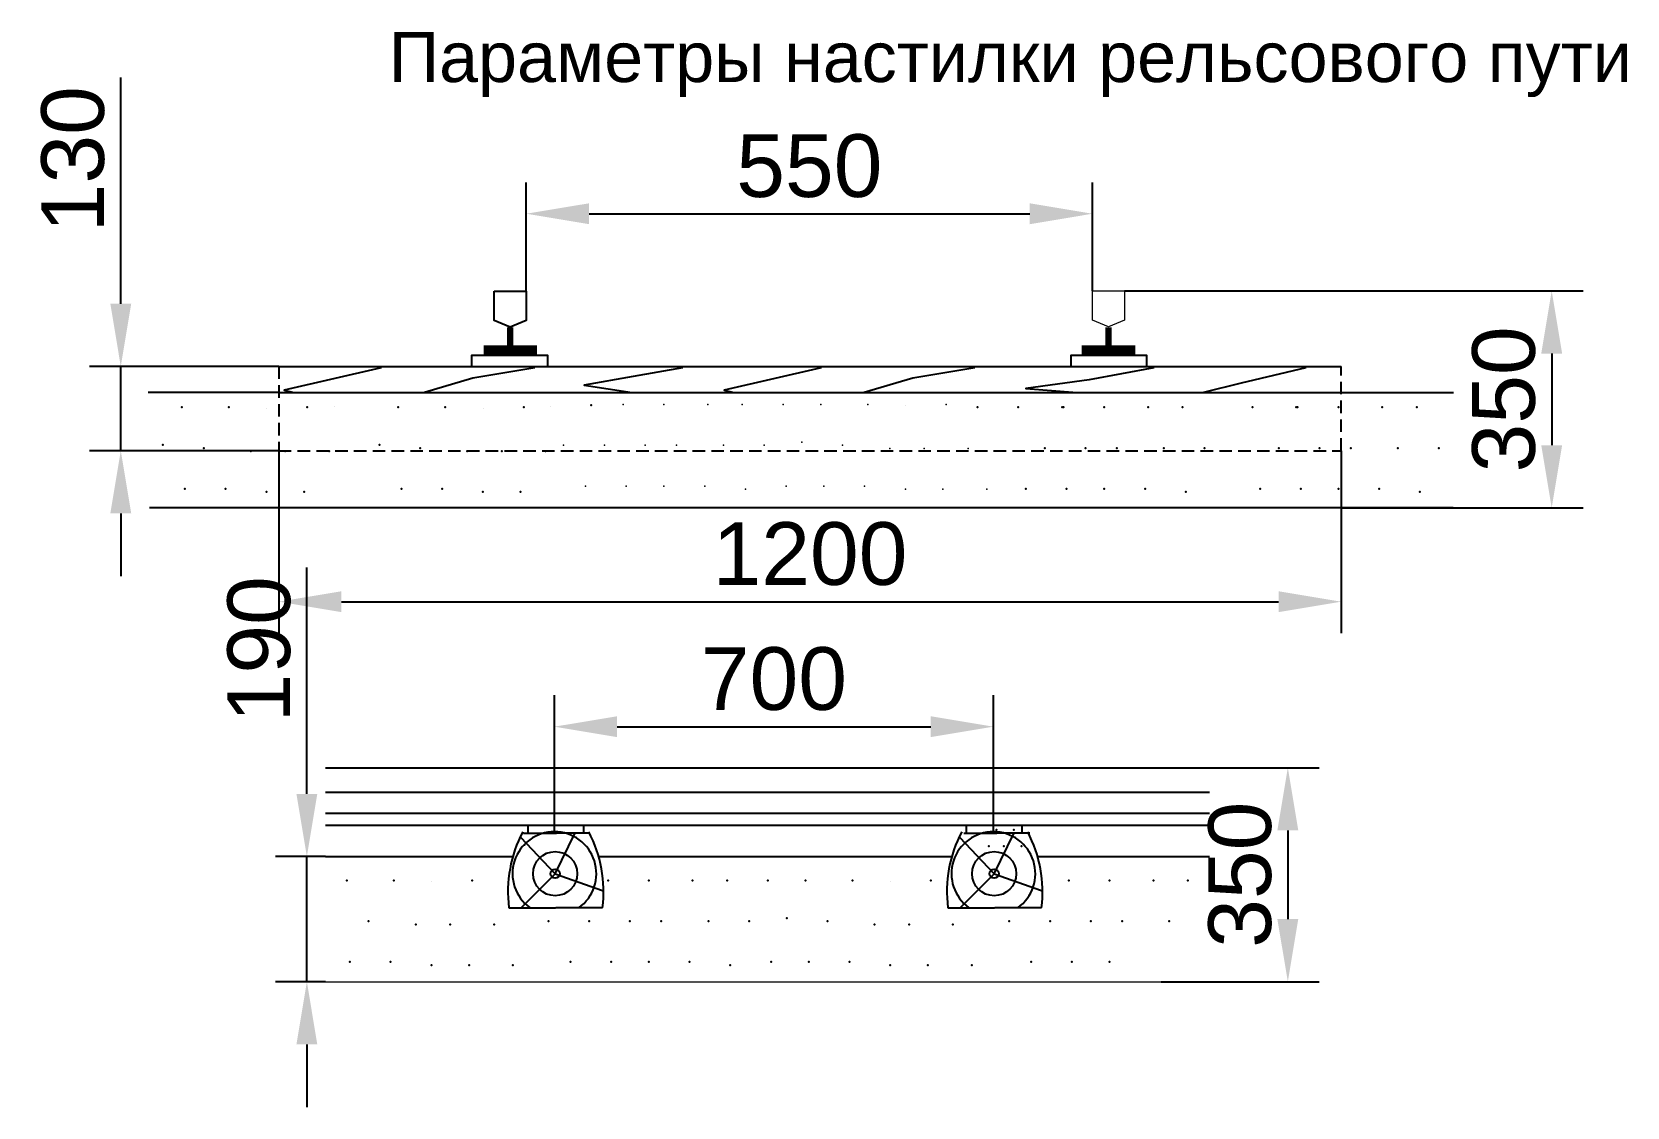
# Model space of a CAD drawing. Header units: inches. Extents: x -1850 to 56, y -982 to 275.
# Drawn here: x -1461.7 to -1398.1, y -406.9 to -364 of the extents above; entities that cross this region are included whole.
import ezdxf

# ---------------------------------------------------------------- set-up
doc = ezdxf.new("R2010")
doc.units = ezdxf.units.IN
doc.header["$MEASUREMENT"] = 0
doc.linetypes.add('DASHED', pattern=[0.75, 0.5, -0.25])
doc.styles.get("Standard").update_dxf_attribs({"font": 'ARIAL.TTF'})
doc.dimstyles.new('ISO-25', dxfattribs={"dimtxt": 2.5, "dimasz": 2.5, "dimexe": 1.25, "dimexo": 0, "dimtad": 1, "dimdec": 0, "dimtxsty": 'Standard', "dimcen": 2.5, "dimadec": 0, "dimazin": 0, "dimtfac": 1, "dimtdec": 0, "dimtmove": 0, "dimatfit": 3, "dimfxl": 0, "dimarcsym": 0})

msp = doc.modelspace()

# ---------------------------------------------------------------- texts
at = {"color": 7, "linetype": 'Continuous'}
msp.add_text('Параметры настилки рельсового пути', height=1.99991, dxfattribs=at).set_placement((-1447.442, -365.99))

# ---------------------------------------------------------------- blocks, each defined once
blk = doc.blocks.new('*D55')
at = {"color": 0, "lineweight": -2}
for p, q in [((-1451.827, -380.692), (-1451.827, -387.963)), ((-1409.47, -380.692), (-1409.47, -387.963)), ((-1449.327, -386.713), (-1411.97, -386.713))]:
    blk.add_line(p, q, dxfattribs=at)
at = {"color": 0}
for points in [[(-1449.327, -386.296), (-1449.327, -387.129), (-1451.827, -386.713)], [(-1411.97, -386.296), (-1411.97, -387.129), (-1409.47, -386.713)]]:
    blk.add_solid(points, dxfattribs=at)
at = {"layer": 'Defpoints', "color": 0}
for p in [(-1451.827, -380.692), (-1409.47, -380.692), (-1409.47, -386.713)]:
    blk.add_point(p, dxfattribs=at)
at = {"color": 0, "lineweight": 0, "insert": (-1430.648, -384.811), "char_height": 2.5, "attachment_point": 5}
blk.add_mtext('1200', dxfattribs=at)
blk = doc.blocks.new('*D56')
at = {"color": 0, "lineweight": -2}
for p, q in [((-1441.957, -374.329), (-1441.957, -369.992)), ((-1419.39, -374.317), (-1419.39, -369.992)), ((-1439.457, -371.242), (-1421.89, -371.242))]:
    blk.add_line(p, q, dxfattribs=at)
at = {"color": 0}
for points in [[(-1439.457, -370.826), (-1439.457, -371.659), (-1441.957, -371.242)], [(-1421.89, -370.826), (-1421.89, -371.659), (-1419.39, -371.242)]]:
    blk.add_solid(points, dxfattribs=at)
at = {"layer": 'Defpoints', "color": 0}
for p in [(-1419.39, -371.242), (-1441.957, -374.329), (-1419.39, -374.317)]:
    blk.add_point(p, dxfattribs=at)
at = {"color": 0, "lineweight": 0, "insert": (-1430.674, -369.341), "char_height": 2.5, "attachment_point": 5}
blk.add_mtext('550', dxfattribs=at)
blk = doc.blocks.new('*D57')
at = {"color": 0, "lineweight": -2}
for p, q in [((-1458.123, -374.832), (-1458.123, -365.803)), ((-1451.827, -377.332), (-1459.373, -377.332)), ((-1458.123, -380.692), (-1458.123, -377.332)), ((-1451.827, -380.692), (-1459.373, -380.692)), ((-1458.123, -383.192), (-1458.123, -385.692))]:
    blk.add_line(p, q, dxfattribs=at)
at = {"color": 0}
for points in [[(-1458.539, -374.832), (-1457.706, -374.832), (-1458.123, -377.332)], [(-1458.539, -383.192), (-1457.706, -383.192), (-1458.123, -380.692)]]:
    blk.add_solid(points, dxfattribs=at)
at = {"layer": 'Defpoints', "color": 0}
for p in [(-1458.123, -377.332), (-1451.827, -377.332), (-1451.827, -380.692)]:
    blk.add_point(p, dxfattribs=at)
at = {"color": 0, "lineweight": 0, "insert": (-1460.025, -369.068), "char_height": 2.5, "attachment_point": 5, "rotation": 90}
blk.add_mtext('130', dxfattribs=at)
blk = doc.blocks.new('*D58')
at = {"color": 0, "lineweight": -2}
for p, q in [((-1418.111, -374.317), (-1399.831, -374.317)), ((-1401.081, -376.817), (-1401.081, -380.472)), ((-1409.47, -382.972), (-1399.831, -382.972))]:
    blk.add_line(p, q, dxfattribs=at)
at = {"color": 0}
for points in [[(-1401.498, -376.817), (-1400.665, -376.817), (-1401.081, -374.317)], [(-1401.498, -380.472), (-1400.665, -380.472), (-1401.081, -382.972)]]:
    blk.add_solid(points, dxfattribs=at)
at = {"layer": 'Defpoints', "color": 0}
for p in [(-1418.111, -374.317), (-1409.47, -382.972), (-1401.081, -382.972)]:
    blk.add_point(p, dxfattribs=at)
at = {"color": 0, "lineweight": 0, "insert": (-1402.984, -378.645), "char_height": 2.5, "attachment_point": 5, "rotation": 90}
blk.add_mtext('350', dxfattribs=at)
blk = doc.blocks.new('*D59')
at = {"color": 0, "lineweight": -2}
for p, q in [((-1450.704, -394.376), (-1450.704, -385.346)), ((-1449.955, -396.876), (-1451.954, -396.876)), ((-1450.704, -401.868), (-1450.704, -396.876)), ((-1449.955, -401.868), (-1451.954, -401.868)), ((-1450.704, -404.368), (-1450.704, -406.868))]:
    blk.add_line(p, q, dxfattribs=at)
at = {"color": 0}
for points in [[(-1451.121, -394.376), (-1450.288, -394.376), (-1450.704, -396.876)], [(-1451.121, -404.368), (-1450.288, -404.368), (-1450.704, -401.868)]]:
    blk.add_solid(points, dxfattribs=at)
at = {"layer": 'Defpoints', "color": 0}
for p in [(-1450.704, -396.876), (-1449.955, -396.876, 2.5), (-1449.955, -401.868, 2.5)]:
    blk.add_point(p, dxfattribs=at)
at = {"color": 0, "lineweight": 0, "insert": (-1452.606, -388.611), "char_height": 2.5, "attachment_point": 5, "rotation": 90}
blk.add_mtext('190', dxfattribs=at)
blk = doc.blocks.new('*D60')
at = {"color": 0, "lineweight": -2}
for p, q in [((-1414.719, -393.334), (-1410.35, -393.334)), ((-1411.6, -395.834), (-1411.6, -399.367)), ((-1416.652, -401.867), (-1410.35, -401.867))]:
    blk.add_line(p, q, dxfattribs=at)
at = {"color": 0}
for points in [[(-1412.017, -395.834), (-1411.183, -395.834), (-1411.6, -393.334)], [(-1412.017, -399.367), (-1411.183, -399.367), (-1411.6, -401.867)]]:
    blk.add_solid(points, dxfattribs=at)
at = {"layer": 'Defpoints', "color": 0}
for p in [(-1414.719, -393.334, 2.5), (-1416.652, -401.867), (-1411.6, -401.867)]:
    blk.add_point(p, dxfattribs=at)
at = {"color": 0, "lineweight": 0, "insert": (-1413.502, -397.601), "char_height": 2.5, "attachment_point": 5, "rotation": 90}
blk.add_mtext('350', dxfattribs=at)
blk = doc.blocks.new('*D20')
at = {"color": 0, "lineweight": -2}
for p, q in [((-1440.835, -395.856), (-1440.835, -390.447)), ((-1423.336, -395.856), (-1423.336, -390.447)), ((-1438.335, -391.697), (-1425.836, -391.697))]:
    blk.add_line(p, q, dxfattribs=at)
at = {"color": 0}
for points in [[(-1438.335, -391.281), (-1438.335, -392.114), (-1440.835, -391.697)], [(-1425.836, -391.281), (-1425.836, -392.114), (-1423.336, -391.697)]]:
    blk.add_solid(points, dxfattribs=at)
at = {"layer": 'Defpoints', "color": 0}
for p in [(-1423.336, -391.697), (-1440.835, -395.856), (-1423.336, -395.856)]:
    blk.add_point(p, dxfattribs=at)
at = {"color": 0, "lineweight": 0, "insert": (-1432.086, -389.796), "char_height": 2.5, "attachment_point": 5}
blk.add_mtext('700', dxfattribs=at)

# ---------------------------------------------------------------- dimensions: what is measured, and where the dimension line sits
at = {"color": 7, "lineweight": 0}
for base, p1, p2, text, picture, middle in [((-1458.123, -377.332), (-1451.827, -380.692), (-1451.827, -377.332), '130', '*D57', (-1460.025, -369.068)), ((-1401.081, -382.972), (-1418.111, -374.317), (-1409.47, -382.972), '350', '*D58', (-1402.984, -378.645)), ((-1450.704, -396.876), (-1449.955, -401.868, 2.5), (-1449.955, -396.876, 2.5), '190', '*D59', (-1452.606, -388.611)), ((-1411.6, -401.867), (-1414.719, -393.334, 2.5), (-1416.652, -401.867), '350', '*D60', (-1413.502, -397.601))]:
    dim = msp.add_linear_dim(base=base, p1=p1, p2=p2, angle=90, text=text, dimstyle='ISO-25', dxfattribs=at)
    dim.commit()
    dim.dimension.update_dxf_attribs({"geometry": picture, "text_midpoint": middle})
for base, p1, p2, text, picture, middle in [((-1419.39, -371.242), (-1441.957, -374.329), (-1419.39, -374.317), '550', '*D56', (-1430.674, -369.341)), ((-1409.47, -386.713), (-1451.827, -380.692), (-1409.47, -380.692), '1200', '*D55', (-1430.648, -384.811)), ((-1423.336, -391.697), (-1440.835, -395.856), (-1423.336, -395.856), '700', '*D20', (-1432.086, -389.796))]:
    dim = msp.add_linear_dim(base=base, p1=p1, p2=p2, text=text, dimstyle='ISO-25', dxfattribs=at)
    dim.commit()
    dim.dimension.update_dxf_attribs({"geometry": picture, "text_midpoint": middle})

# ---------------------------------------------------------------- linework, layer by layer
at = {"color": 7, "linetype": 'Continuous'}
for p, q in [((-1452.296, -378.992, 2.5), (-1452.296, -378.992, 2.5)), ((-1449.607, -378.91, 2.5), (-1449.607, -378.91, 2.5)), ((-1443.662, -378.992, 2.5), (-1443.662, -378.992, 2.5)), ((-1440.974, -378.91, 2.5), (-1440.974, -378.91, 2.5)), ((-1440.805, -397.559, 5.002), (-1442.174, -396.111, 5.002)), ((-1440.805, -397.559, 5.002), (-1440.014, -395.926, 5.002)), ((-1423.306, -397.559, 5.002), (-1424.675, -396.111, 5.002)), ((-1423.306, -397.559, 5.002), (-1422.515, -395.926, 5.002)), ((-1445.718, -397.86, 2.5), (-1445.718, -397.86, 2.5)), ((-1440.805, -397.559, 5.002), (-1442.16, -398.917, 5.002)), ((-1440.805, -397.559, 5.002), (-1438.919, -398.226, 5.002)), ((-1427.428, -397.86, 2.5), (-1427.428, -397.86, 2.5)), ((-1423.306, -397.559, 5.002), (-1424.66, -398.917, 5.002)), ((-1423.306, -397.559, 5.002), (-1421.42, -398.226, 5.002)), ((-1442.65, -398.917, 5.002), (-1440.793, -398.917, 5.002)), ((-1438.917, -398.917, 5.002), (-1440.775, -398.917, 5.002)), ((-1425.151, -398.917, 5.002), (-1423.294, -398.917, 5.002)), ((-1421.418, -398.917, 5.002), (-1423.275, -398.917, 5.002))]:
    msp.add_line(p, q, dxfattribs=at)
at = {"color": 7, "linetype": 'Continuous', "lineweight": 0}
msp.add_line((-1426.823, -378.881, 2.5), (-1426.823, -378.881, 2.5), dxfattribs=at)
at = {"color": 7, "linetype": 'Continuous'}
for points in [[(-1443.237, -374.329), (-1441.957, -374.329), (-1441.957, -375.501), (-1442.597, -375.761), (-1443.237, -375.501), (-1443.237, -374.329)], [(-1444.122, -377.315), (-1444.122, -376.883), (-1441.114, -376.883), (-1441.114, -377.315)], [(-1420.24, -377.315), (-1420.24, -376.883), (-1417.233, -376.883), (-1417.233, -377.315)], [(-1451.827, -377.332), (-1434.949, -377.332)], [(-1447.737, -377.388), (-1451.609, -378.28), (-1451.223, -378.374)], [(-1441.62, -377.388), (-1444.089, -377.8), (-1446.021, -378.374)], [(-1435.728, -377.388), (-1437.692, -377.731), (-1439.656, -378.074), (-1437.741, -378.374)], [(-1435.074, -377.332), (-1409.47, -377.332)], [(-1430.197, -377.388), (-1434.069, -378.28), (-1433.683, -378.374)], [(-1424.081, -377.388), (-1426.55, -377.8), (-1428.482, -378.374)], [(-1416.938, -377.388), (-1419.519, -377.868), (-1422.044, -378.211), (-1420, -378.374)], [(-1410.877, -377.388), (-1413.458, -378.005), (-1414.967, -378.374)], [(-1451.827, -378.374), (-1457.033, -378.374)], [(-1451.827, -378.374), (-1434.887, -378.374)], [(-1435.074, -378.374), (-1409.47, -378.374)], [(-1409.47, -378.374), (-1405, -378.374)], [(-1405.006, -382.972), (-1456.979, -382.972)], [(-1448.75, -382.972), (-1449.704, -382.972)], [(-1441.892, -395.624), (-1441.892, -395.954)], [(-1439.674, -395.624), (-1439.674, -395.954)], [(-1424.419, -395.624), (-1424.419, -395.954)], [(-1422.201, -395.624), (-1422.201, -395.954)]]:
    msp.add_lwpolyline(points, dxfattribs=at)
at = {"color": 7, "lineweight": 0}
msp.add_lwpolyline([(-1419.39, -374.317), (-1418.111, -374.317), (-1418.111, -375.489), (-1418.751, -375.75), (-1419.39, -375.489), (-1419.39, -374.317)], dxfattribs=at)
at = {"color": 7, "linetype": 'Continuous'}
for points, const_width in [([(-1442.597, -375.77), (-1442.597, -376.551)], 0.25), ([(-1418.751, -375.77), (-1418.751, -376.551)], 0.25), ([(-1443.663, -376.681), (-1441.53, -376.681)], 0.375), ([(-1419.817, -376.681), (-1417.684, -376.681)], 0.375)]:
    msp.add_lwpolyline(points, dxfattribs=dict(at, const_width=const_width))
at = {"color": 7, "linetype": 'DASHED'}
msp.add_lwpolyline([(-1451.827, -377.332), (-1451.827, -380.692), (-1409.47, -380.692), (-1409.47, -377.332)], dxfattribs=at)
at = {"color": 7, "linetype": 'Continuous', "elevation": 2.5}
for points in [[(-1449.955, -393.334), (-1414.719, -393.334)], [(-1449.955, -394.315), (-1414.719, -394.315)], [(-1449.955, -395.148), (-1414.719, -395.148)], [(-1449.955, -395.622), (-1414.719, -395.622)], [(-1442.064, -395.948), (-1440.758, -395.948)], [(-1439.433, -395.948), (-1440.739, -395.948)], [(-1424.512, -395.948), (-1423.206, -395.948)], [(-1421.881, -395.948), (-1423.187, -395.948)], [(-1449.955, -396.876), (-1442.487, -396.876)], [(-1439.054, -396.876), (-1424.979, -396.876)], [(-1421.555, -396.876), (-1414.719, -396.876)]]:
    msp.add_lwpolyline(points, dxfattribs=at)
at = {"color": 7, "lineweight": 0, "elevation": 2.5}
msp.add_lwpolyline([(-1449.955, -401.868), (-1414.719, -401.868)], dxfattribs=at)
at = {"color": 7, "linetype": 'Continuous'}
for centre, major_axis, start_param, end_param in [((-1437.519, -398.282, 5.002), (-5.17, 0), 5.801391, 6.406473), ((-1440.835, -397.559, 5.002), (1.673, 0), 5.333959, 10.374005), ((-1444.048, -398.282, 5.002), (-5.17, 0), 3.018305, 3.623387), ((-1420.02, -398.282, 5.002), (-5.17, 0), 5.801391, 6.406473), ((-1423.336, -397.559, 5.002), (-1.673, 0), 2.192366, 7.232412), ((-1426.549, -398.282, 5.002), (-5.17, 0), 3.018305, 3.623387)]:
    msp.add_ellipse(centre, major_axis=major_axis, ratio=0.999001, start_param=start_param, end_param=end_param, dxfattribs=at)
for centre, major_axis in [((-1440.805, -397.559, 5.002), (-0.882, 0)), ((-1423.306, -397.559, 5.002), (-0.882, 0)), ((-1440.805, -397.559, 5.002), (0.183, 0)), ((-1423.306, -397.559, 5.002), (-0.183, 0))]:
    msp.add_ellipse(centre, major_axis=major_axis, ratio=0.999001, dxfattribs=at)
for p in [(-1455.693, -378.962, 2.5), (-1453.818, -378.962, 2.5), (-1450.693, -378.962, 2.5), (-1447.06, -378.962, 2.5), (-1445.185, -378.962, 2.5), (-1442.06, -378.962, 2.5), (-1439.372, -378.88, 2.5), (-1423.97, -378.962, 2.5), (-1422.345, -378.962, 2.5), (-1420.595, -378.962, 2.5), (-1420.541, -378.962, 2.5), (-1418.917, -378.962, 2.5), (-1417.167, -378.962, 2.5), (-1415.792, -378.962, 2.5), (-1413.011, -378.962, 2.5), (-1411.261, -378.962, 2.5), (-1411.208, -378.962, 2.5), (-1409.583, -378.962, 2.5), (-1407.833, -378.962, 2.5), (-1406.458, -378.962, 2.5), (-1456.443, -380.462, 2.5), (-1454.818, -380.587, 2.5), (-1452.943, -380.712, 2.5), (-1451.568, -380.712, 2.5), (-1449.818, -380.712, 2.5), (-1447.81, -380.462, 2.5), (-1446.185, -380.587, 2.5), (-1444.31, -380.712, 2.5), (-1442.935, -380.712, 2.5), (-1441.185, -380.712, 2.5), (-1421.291, -380.587, 2.5), (-1419.667, -380.587, 2.5), (-1418.417, -380.587, 2.5), (-1416.542, -380.587, 2.5), (-1414.917, -380.587, 2.5), (-1411.958, -380.587, 2.5), (-1410.333, -380.587, 2.5), (-1409.083, -380.587, 2.5), (-1407.208, -380.587, 2.5), (-1405.584, -380.587, 2.5), (-1455.568, -382.212, 2.5), (-1453.943, -382.212, 2.5), (-1452.318, -382.337, 2.5), (-1450.818, -382.337, 2.5), (-1446.935, -382.212, 2.5), (-1445.31, -382.212, 2.5), (-1443.685, -382.337, 2.5), (-1442.185, -382.337, 2.5), (-1422.041, -382.212, 2.5), (-1420.416, -382.212, 2.5), (-1418.917, -382.212, 2.5), (-1417.292, -382.212, 2.5), (-1415.667, -382.337, 2.5), (-1412.708, -382.212, 2.5), (-1411.083, -382.212, 2.5), (-1409.583, -382.212, 2.5), (-1407.958, -382.212, 2.5), (-1406.333, -382.337, 2.5), (-1423.219, -395.812, 1), (-1422.519, -395.812, 1), (-1442.033, -396.412, 1), (-1423.519, -396.462, 1), (-1422.919, -396.462, 1), (-1422.22, -396.462, 1), (-1449.116, -397.831, 2.5), (-1447.241, -397.831, 2.5), (-1444.116, -397.831, 2.5), (-1438.7, -397.831, 2.5), (-1437.075, -397.831, 2.5), (-1435.325, -397.831, 2.5), (-1433.95, -397.831, 2.5), (-1432.325, -397.831, 2.5), (-1430.825, -397.831, 2.5), (-1428.95, -397.831, 2.5), (-1425.826, -397.831, 2.5), (-1420.33, -397.831, 2.5), (-1418.705, -397.831, 2.5), (-1416.955, -397.831, 2.5), (-1415.58, -397.831, 2.5), (-1431.575, -399.331, 2.5), (-1448.241, -399.456, 2.5), (-1446.366, -399.581, 2.5), (-1444.991, -399.581, 2.5), (-1443.241, -399.581, 2.5), (-1441.075, -399.456, 2.5), (-1439.45, -399.456, 2.5), (-1437.825, -399.456, 2.5), (-1436.575, -399.456, 2.5), (-1434.7, -399.456, 2.5), (-1433.075, -399.456, 2.5), (-1429.95, -399.456, 2.5), (-1428.075, -399.581, 2.5), (-1426.701, -399.581, 2.5), (-1424.951, -399.581, 2.5), (-1422.705, -399.456, 2.5), (-1421.08, -399.456, 2.5), (-1419.455, -399.456, 2.5), (-1418.205, -399.456, 2.5), (-1416.33, -399.456, 2.5), (-1414.705, -399.456, 2.5), (-1448.991, -401.081, 2.5), (-1447.366, -401.081, 2.5), (-1445.741, -401.206, 2.5), (-1444.241, -401.206, 2.5), (-1442.491, -401.206, 2.5), (-1440.2, -401.081, 2.5), (-1438.575, -401.081, 2.5), (-1437.075, -401.081, 2.5), (-1435.45, -401.081, 2.5), (-1433.825, -401.206, 2.5), (-1432.2, -401.081, 2.5), (-1430.7, -401.081, 2.5), (-1429.075, -401.081, 2.5), (-1427.45, -401.206, 2.5), (-1425.951, -401.206, 2.5), (-1424.201, -401.206, 2.5), (-1421.83, -401.081, 2.5), (-1420.205, -401.081, 2.5), (-1418.705, -401.081, 2.5)]:
    msp.add_point(p, dxfattribs=at)
at = {"color": 7, "linetype": 'Continuous', "lineweight": 0}
for p in [(-1438.095, -378.852, 2.5), (-1436.47, -378.852, 2.5), (-1434.721, -378.852, 2.5), (-1433.346, -378.852, 2.5), (-1431.721, -378.852, 2.5), (-1430.221, -378.852, 2.5), (-1428.346, -378.852, 2.5), (-1425.221, -378.852, 2.5), (-1440.47, -380.477, 2.5), (-1438.845, -380.477, 2.5), (-1437.22, -380.477, 2.5), (-1435.971, -380.477, 2.5), (-1434.096, -380.477, 2.5), (-1432.471, -380.477, 2.5), (-1430.971, -380.352, 2.5), (-1429.346, -380.477, 2.5), (-1427.471, -380.602, 2.5), (-1426.096, -380.602, 2.5), (-1424.346, -380.602, 2.5), (-1439.595, -382.101, 2.5), (-1437.97, -382.101, 2.5), (-1436.47, -382.101, 2.5), (-1434.846, -382.101, 2.5), (-1431.596, -382.101, 2.5), (-1430.096, -382.101, 2.5), (-1428.471, -382.101, 2.5), (-1433.221, -382.226, 2.5), (-1426.846, -382.226, 2.5), (-1425.346, -382.226, 2.5), (-1423.596, -382.226, 2.5)]:
    msp.add_point(p, dxfattribs=at)

msp.set_redraw_order([(e.dxf.handle, doc.entitydb.next_handle()) for e in msp.query("TEXT MTEXT ATTDEF DIMENSION ARC_DIMENSION")])  # texts and dimensions are drawn at this point

doc.saveas('drawing.dxf')
